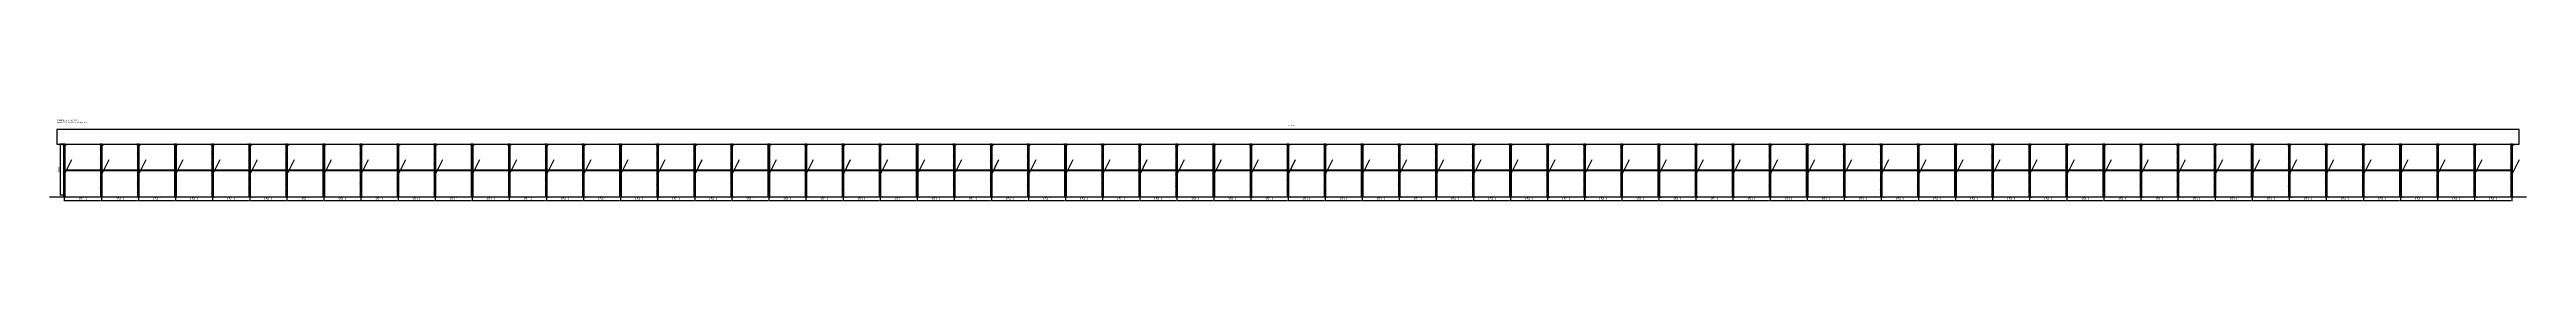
# Model space of a CAD drawing. Header units: metres. Extents: x -30 to 10062, y -25 to 308.
import ezdxf

# ---------------------------------------------------------------- set-up
doc = ezdxf.new("R2010")
doc.units = ezdxf.units.M
for name, color, linetype in [('BARRA_ANCORAGEM', 1, 'Continuous'), ('COTA', 241, 'Continuous'), ('GARFOS OK', 3, 'Continuous'), ('NOME DA VIGA', 6, 'Continuous'), ('SARR_7x7', 40, 'Continuous'), ('TIRAS REESCORAMENTO', 252, 'Continuous'), ('VIGAS', 3, 'Continuous')]:
    doc.layers.add(name, color=color, linetype=linetype)
doc.dimstyles.new('EZ DXF', dxfattribs={"dimtxt": 10, "dimasz": 3.5, "dimexe": 3, "dimexo": 1.5, "dimgap": 1, "dimtad": 1, "dimdec": 1, "dimdsep": 46, "dimcen": 2.5, "dimazin": 3, "dimtfac": 1, "dimtmove": 0, "dimatfit": 3})

msp = doc.modelspace()

# ---------------------------------------------------------------- hatches: boundary and pattern name
at = {"layer": 'COTA'}
h = msp.add_hatch(dxfattribs=at)
h.set_pattern_fill('ANSI31', scale=0.5)
h.paths.add_polyline_path([(26.5, 0), (33.5, 0), (33.5, 208), (26.5, 208)])
h = msp.add_hatch(dxfattribs=at)
h.set_pattern_fill('ANSI31', scale=0.5)
h.paths.add_polyline_path([(177.59, 0), (184.59, 0), (184.59, 208), (177.59, 208)])
h = msp.add_hatch(dxfattribs=at)
h.set_pattern_fill('ANSI31', scale=0.5)
h.paths.add_polyline_path([(328.68, 0), (335.68, 0), (335.68, 208), (328.68, 208)])
h = msp.add_hatch(dxfattribs=at)
h.set_pattern_fill('ANSI31', scale=0.5)
h.paths.add_polyline_path([(479.77, 0), (486.77, 0), (486.77, 208), (479.77, 208)])
h = msp.add_hatch(dxfattribs=at)
h.set_pattern_fill('ANSI31', scale=0.5)
h.paths.add_polyline_path([(630.86, 0), (637.86, 0), (637.86, 208), (630.86, 208)])
h = msp.add_hatch(dxfattribs=at)
h.set_pattern_fill('ANSI31', scale=0.5)
h.paths.add_polyline_path([(781.95, 0), (788.95, 0), (788.95, 208), (781.95, 208)])
h = msp.add_hatch(dxfattribs=at)
h.set_pattern_fill('ANSI31', scale=0.5)
h.paths.add_polyline_path([(933.04, 0), (940.04, 0), (940.04, 208), (933.04, 208)])
h = msp.add_hatch(dxfattribs=at)
h.set_pattern_fill('ANSI31', scale=0.5)
h.paths.add_polyline_path([(1084.13, 0), (1091.13, 0), (1091.13, 208), (1084.13, 208)])
h = msp.add_hatch(dxfattribs=at)
h.set_pattern_fill('ANSI31', scale=0.5)
h.paths.add_polyline_path([(1235.22, 0), (1242.22, 0), (1242.22, 208), (1235.22, 208)])
h = msp.add_hatch(dxfattribs=at)
h.set_pattern_fill('ANSI31', scale=0.5)
h.paths.add_polyline_path([(1386.31, 0), (1393.31, 0), (1393.31, 208), (1386.31, 208)])
h = msp.add_hatch(dxfattribs=at)
h.set_pattern_fill('ANSI31', scale=0.5)
h.paths.add_polyline_path([(1537.4, 0), (1544.4, 0), (1544.4, 208), (1537.4, 208)])
h = msp.add_hatch(dxfattribs=at)
h.set_pattern_fill('ANSI31', scale=0.5)
h.paths.add_polyline_path([(1688.5, 0), (1695.5, 0), (1695.5, 208), (1688.5, 208)])
h = msp.add_hatch(dxfattribs=at)
h.set_pattern_fill('ANSI31', scale=0.5)
h.paths.add_polyline_path([(1839.59, 0), (1846.59, 0), (1846.59, 208), (1839.59, 208)])
h = msp.add_hatch(dxfattribs=at)
h.set_pattern_fill('ANSI31', scale=0.5)
h.paths.add_polyline_path([(1990.68, 0), (1997.68, 0), (1997.68, 208), (1990.68, 208)])
h = msp.add_hatch(dxfattribs=at)
h.set_pattern_fill('ANSI31', scale=0.5)
h.paths.add_polyline_path([(2141.77, 0), (2148.77, 0), (2148.77, 208), (2141.77, 208)])
h = msp.add_hatch(dxfattribs=at)
h.set_pattern_fill('ANSI31', scale=0.5)
h.paths.add_polyline_path([(2292.86, 0), (2299.86, 0), (2299.86, 208), (2292.86, 208)])
h = msp.add_hatch(dxfattribs=at)
h.set_pattern_fill('ANSI31', scale=0.5)
h.paths.add_polyline_path([(2443.95, 0), (2450.95, 0), (2450.95, 208), (2443.95, 208)])
h = msp.add_hatch(dxfattribs=at)
h.set_pattern_fill('ANSI31', scale=0.5)
h.paths.add_polyline_path([(2595.04, 0), (2602.04, 0), (2602.04, 208), (2595.04, 208)])
h = msp.add_hatch(dxfattribs=at)
h.set_pattern_fill('ANSI31', scale=0.5)
h.paths.add_polyline_path([(2746.13, 0), (2753.13, 0), (2753.13, 208), (2746.13, 208)])
h = msp.add_hatch(dxfattribs=at)
h.set_pattern_fill('ANSI31', scale=0.5)
h.paths.add_polyline_path([(2897.22, 0), (2904.22, 0), (2904.22, 208), (2897.22, 208)])
h = msp.add_hatch(dxfattribs=at)
h.set_pattern_fill('ANSI31', scale=0.5)
h.paths.add_polyline_path([(3048.31, 0), (3055.31, 0), (3055.31, 208), (3048.31, 208)])
h = msp.add_hatch(dxfattribs=at)
h.set_pattern_fill('ANSI31', scale=0.5)
h.paths.add_polyline_path([(3199.4, 0), (3206.4, 0), (3206.4, 208), (3199.4, 208)])
h = msp.add_hatch(dxfattribs=at)
h.set_pattern_fill('ANSI31', scale=0.5)
h.paths.add_polyline_path([(3350.49, 0), (3357.49, 0), (3357.49, 208), (3350.49, 208)])
h = msp.add_hatch(dxfattribs=at)
h.set_pattern_fill('ANSI31', scale=0.5)
h.paths.add_polyline_path([(3501.58, 0), (3508.58, 0), (3508.58, 208), (3501.58, 208)])
h = msp.add_hatch(dxfattribs=at)
h.set_pattern_fill('ANSI31', scale=0.5)
h.paths.add_polyline_path([(3652.67, 0), (3659.67, 0), (3659.67, 208), (3652.67, 208)])
h = msp.add_hatch(dxfattribs=at)
h.set_pattern_fill('ANSI31', scale=0.5)
h.paths.add_polyline_path([(3803.76, 0), (3810.76, 0), (3810.76, 208), (3803.76, 208)])
h = msp.add_hatch(dxfattribs=at)
h.set_pattern_fill('ANSI31', scale=0.5)
h.paths.add_polyline_path([(3954.85, 0), (3961.85, 0), (3961.85, 208), (3954.85, 208)])
h = msp.add_hatch(dxfattribs=at)
h.set_pattern_fill('ANSI31', scale=0.5)
h.paths.add_polyline_path([(4105.94, 0), (4112.94, 0), (4112.94, 208), (4105.94, 208)])
h = msp.add_hatch(dxfattribs=at)
h.set_pattern_fill('ANSI31', scale=0.5)
h.paths.add_polyline_path([(4257.03, 0), (4264.03, 0), (4264.03, 208), (4257.03, 208)])
h = msp.add_hatch(dxfattribs=at)
h.set_pattern_fill('ANSI31', scale=0.5)
h.paths.add_polyline_path([(4408.12, 0), (4415.12, 0), (4415.12, 208), (4408.12, 208)])
h = msp.add_hatch(dxfattribs=at)
h.set_pattern_fill('ANSI31', scale=0.5)
h.paths.add_polyline_path([(4559.21, 0), (4566.21, 0), (4566.21, 208), (4559.21, 208)])
h = msp.add_hatch(dxfattribs=at)
h.set_pattern_fill('ANSI31', scale=0.5)
h.paths.add_polyline_path([(4710.3, 0), (4717.3, 0), (4717.3, 208), (4710.3, 208)])
h = msp.add_hatch(dxfattribs=at)
h.set_pattern_fill('ANSI31', scale=0.5)
h.paths.add_polyline_path([(4861.4, 0), (4868.4, 0), (4868.4, 208), (4861.4, 208)])
h = msp.add_hatch(dxfattribs=at)
h.set_pattern_fill('ANSI31', scale=0.5)
h.paths.add_polyline_path([(5012.49, 0), (5019.49, 0), (5019.49, 208), (5012.49, 208)])
h = msp.add_hatch(dxfattribs=at)
h.set_pattern_fill('ANSI31', scale=0.5)
h.paths.add_polyline_path([(5163.58, 0), (5170.58, 0), (5170.58, 208), (5163.58, 208)])
h = msp.add_hatch(dxfattribs=at)
h.set_pattern_fill('ANSI31', scale=0.5)
h.paths.add_polyline_path([(5314.67, 0), (5321.67, 0), (5321.67, 208), (5314.67, 208)])
h = msp.add_hatch(dxfattribs=at)
h.set_pattern_fill('ANSI31', scale=0.5)
h.paths.add_polyline_path([(5465.76, 0), (5472.76, 0), (5472.76, 208), (5465.76, 208)])
h = msp.add_hatch(dxfattribs=at)
h.set_pattern_fill('ANSI31', scale=0.5)
h.paths.add_polyline_path([(5616.85, 0), (5623.85, 0), (5623.85, 208), (5616.85, 208)])
h = msp.add_hatch(dxfattribs=at)
h.set_pattern_fill('ANSI31', scale=0.5)
h.paths.add_polyline_path([(5767.94, 0), (5774.94, 0), (5774.94, 208), (5767.94, 208)])
h = msp.add_hatch(dxfattribs=at)
h.set_pattern_fill('ANSI31', scale=0.5)
h.paths.add_polyline_path([(5919.03, 0), (5926.03, 0), (5926.03, 208), (5919.03, 208)])
h = msp.add_hatch(dxfattribs=at)
h.set_pattern_fill('ANSI31', scale=0.5)
h.paths.add_polyline_path([(6070.12, 0), (6077.12, 0), (6077.12, 208), (6070.12, 208)])
h = msp.add_hatch(dxfattribs=at)
h.set_pattern_fill('ANSI31', scale=0.5)
h.paths.add_polyline_path([(6221.21, 0), (6228.21, 0), (6228.21, 208), (6221.21, 208)])
h = msp.add_hatch(dxfattribs=at)
h.set_pattern_fill('ANSI31', scale=0.5)
h.paths.add_polyline_path([(6372.3, 0), (6379.3, 0), (6379.3, 208), (6372.3, 208)])
h = msp.add_hatch(dxfattribs=at)
h.set_pattern_fill('ANSI31', scale=0.5)
h.paths.add_polyline_path([(6523.39, 0), (6530.39, 0), (6530.39, 208), (6523.39, 208)])
h = msp.add_hatch(dxfattribs=at)
h.set_pattern_fill('ANSI31', scale=0.5)
h.paths.add_polyline_path([(6674.48, 0), (6681.48, 0), (6681.48, 208), (6674.48, 208)])
h = msp.add_hatch(dxfattribs=at)
h.set_pattern_fill('ANSI31', scale=0.5)
h.paths.add_polyline_path([(6825.57, 0), (6832.57, 0), (6832.57, 208), (6825.57, 208)])
h = msp.add_hatch(dxfattribs=at)
h.set_pattern_fill('ANSI31', scale=0.5)
h.paths.add_polyline_path([(6976.66, 0), (6983.66, 0), (6983.66, 208), (6976.66, 208)])
h = msp.add_hatch(dxfattribs=at)
h.set_pattern_fill('ANSI31', scale=0.5)
h.paths.add_polyline_path([(7127.75, 0), (7134.75, 0), (7134.75, 208), (7127.75, 208)])
h = msp.add_hatch(dxfattribs=at)
h.set_pattern_fill('ANSI31', scale=0.5)
h.paths.add_polyline_path([(7278.84, 0), (7285.84, 0), (7285.84, 208), (7278.84, 208)])
h = msp.add_hatch(dxfattribs=at)
h.set_pattern_fill('ANSI31', scale=0.5)
h.paths.add_polyline_path([(7429.93, 0), (7436.93, 0), (7436.93, 208), (7429.93, 208)])
h = msp.add_hatch(dxfattribs=at)
h.set_pattern_fill('ANSI31', scale=0.5)
h.paths.add_polyline_path([(7581.02, 0), (7588.02, 0), (7588.02, 208), (7581.02, 208)])
h = msp.add_hatch(dxfattribs=at)
h.set_pattern_fill('ANSI31', scale=0.5)
h.paths.add_polyline_path([(7732.11, 0), (7739.11, 0), (7739.11, 208), (7732.11, 208)])
h = msp.add_hatch(dxfattribs=at)
h.set_pattern_fill('ANSI31', scale=0.5)
h.paths.add_polyline_path([(7883.2, 0), (7890.2, 0), (7890.2, 208), (7883.2, 208)])
h = msp.add_hatch(dxfattribs=at)
h.set_pattern_fill('ANSI31', scale=0.5)
h.paths.add_polyline_path([(8034.3, 0), (8041.3, 0), (8041.3, 208), (8034.3, 208)])
h = msp.add_hatch(dxfattribs=at)
h.set_pattern_fill('ANSI31', scale=0.5)
h.paths.add_polyline_path([(8185.39, 0), (8192.39, 0), (8192.39, 208), (8185.39, 208)])
h = msp.add_hatch(dxfattribs=at)
h.set_pattern_fill('ANSI31', scale=0.5)
h.paths.add_polyline_path([(8336.48, 0), (8343.48, 0), (8343.48, 208), (8336.48, 208)])
h = msp.add_hatch(dxfattribs=at)
h.set_pattern_fill('ANSI31', scale=0.5)
h.paths.add_polyline_path([(8487.57, 0), (8494.57, 0), (8494.57, 208), (8487.57, 208)])
h = msp.add_hatch(dxfattribs=at)
h.set_pattern_fill('ANSI31', scale=0.5)
h.paths.add_polyline_path([(8638.66, 0), (8645.66, 0), (8645.66, 208), (8638.66, 208)])
h = msp.add_hatch(dxfattribs=at)
h.set_pattern_fill('ANSI31', scale=0.5)
h.paths.add_polyline_path([(8789.75, 0), (8796.75, 0), (8796.75, 208), (8789.75, 208)])
h = msp.add_hatch(dxfattribs=at)
h.set_pattern_fill('ANSI31', scale=0.5)
h.paths.add_polyline_path([(8940.84, 0), (8947.84, 0), (8947.84, 208), (8940.84, 208)])
h = msp.add_hatch(dxfattribs=at)
h.set_pattern_fill('ANSI31', scale=0.5)
h.paths.add_polyline_path([(9091.93, 0), (9098.93, 0), (9098.93, 208), (9091.93, 208)])
h = msp.add_hatch(dxfattribs=at)
h.set_pattern_fill('ANSI31', scale=0.5)
h.paths.add_polyline_path([(9243.02, 0), (9250.02, 0), (9250.02, 208), (9243.02, 208)])
h = msp.add_hatch(dxfattribs=at)
h.set_pattern_fill('ANSI31', scale=0.5)
h.paths.add_polyline_path([(9394.11, 0), (9401.11, 0), (9401.11, 208), (9394.11, 208)])
h = msp.add_hatch(dxfattribs=at)
h.set_pattern_fill('ANSI31', scale=0.5)
h.paths.add_polyline_path([(9545.2, 0), (9552.2, 0), (9552.2, 208), (9545.2, 208)])
h = msp.add_hatch(dxfattribs=at)
h.set_pattern_fill('ANSI31', scale=0.5)
h.paths.add_polyline_path([(9696.29, 0), (9703.29, 0), (9703.29, 208), (9696.29, 208)])
h = msp.add_hatch(dxfattribs=at)
h.set_pattern_fill('ANSI31', scale=0.5)
h.paths.add_polyline_path([(9847.38, 0), (9854.38, 0), (9854.38, 208), (9847.38, 208)])
h = msp.add_hatch(dxfattribs=at)
h.set_pattern_fill('ANSI31', scale=0.5)
h.paths.add_polyline_path([(9998.47, 0), (10005.47, 0), (10005.47, 208), (9998.47, 208)])

# ---------------------------------------------------------------- linework, layer by layer
at = {"layer": 'BARRA_ANCORAGEM'}
for p, q in [((30, 83.2), (61.2, 145.6)), ((181.09, 83.2), (212.29, 145.6)), ((332.18, 83.2), (363.38, 145.6)), ((483.27, 83.2), (514.47, 145.6)), ((634.36, 83.2), (665.56, 145.6)), ((785.45, 83.2), (816.65, 145.6)), ((936.54, 83.2), (967.74, 145.6)), ((1087.63, 83.2), (1118.83, 145.6)), ((1238.72, 83.2), (1269.92, 145.6)), ((1389.81, 83.2), (1421.01, 145.6)), ((1540.9, 83.2), (1572.1, 145.6)), ((1692, 83.2), (1723.2, 145.6)), ((1843.09, 83.2), (1874.29, 145.6)), ((1994.18, 83.2), (2025.38, 145.6)), ((2145.27, 83.2), (2176.47, 145.6)), ((2296.36, 83.2), (2327.56, 145.6)), ((2447.45, 83.2), (2478.65, 145.6)), ((2598.54, 83.2), (2629.74, 145.6)), ((2749.63, 83.2), (2780.83, 145.6)), ((2900.72, 83.2), (2931.92, 145.6)), ((3051.81, 83.2), (3083.01, 145.6)), ((3202.9, 83.2), (3234.1, 145.6)), ((3353.99, 83.2), (3385.19, 145.6)), ((3505.08, 83.2), (3536.28, 145.6)), ((3656.17, 83.2), (3687.37, 145.6)), ((3807.26, 83.2), (3838.46, 145.6)), ((3958.35, 83.2), (3989.55, 145.6)), ((4109.44, 83.2), (4140.64, 145.6)), ((4260.53, 83.2), (4291.73, 145.6)), ((4411.62, 83.2), (4442.82, 145.6)), ((4562.71, 83.2), (4593.91, 145.6)), ((4713.8, 83.2), (4745, 145.6)), ((4864.9, 83.2), (4896.1, 145.6)), ((5015.99, 83.2), (5047.19, 145.6)), ((5167.08, 83.2), (5198.28, 145.6)), ((5318.17, 83.2), (5349.37, 145.6)), ((5469.26, 83.2), (5500.46, 145.6)), ((5620.35, 83.2), (5651.55, 145.6)), ((5771.44, 83.2), (5802.64, 145.6)), ((5922.53, 83.2), (5953.73, 145.6)), ((6073.62, 83.2), (6104.82, 145.6)), ((6224.71, 83.2), (6255.91, 145.6)), ((6375.8, 83.2), (6407, 145.6)), ((6526.89, 83.2), (6558.09, 145.6)), ((6677.98, 83.2), (6709.18, 145.6)), ((6829.07, 83.2), (6860.27, 145.6)), ((6980.16, 83.2), (7011.36, 145.6)), ((7131.25, 83.2), (7162.45, 145.6)), ((7282.34, 83.2), (7313.54, 145.6)), ((7433.43, 83.2), (7464.63, 145.6)), ((7584.52, 83.2), (7615.72, 145.6)), ((7735.61, 83.2), (7766.81, 145.6)), ((7886.7, 83.2), (7917.9, 145.6)), ((8037.8, 83.2), (8069, 145.6)), ((8188.89, 83.2), (8220.09, 145.6)), ((8339.98, 83.2), (8371.18, 145.6)), ((8491.07, 83.2), (8522.27, 145.6)), ((8642.16, 83.2), (8673.36, 145.6)), ((8793.25, 83.2), (8824.45, 145.6)), ((8944.34, 83.2), (8975.54, 145.6)), ((9095.43, 83.2), (9126.63, 145.6)), ((9246.52, 83.2), (9277.72, 145.6)), ((9397.61, 83.2), (9428.81, 145.6)), ((9548.7, 83.2), (9579.9, 145.6)), ((9699.79, 83.2), (9730.99, 145.6)), ((9850.88, 83.2), (9882.08, 145.6)), ((10001.97, 83.2), (10033.17, 145.6))]:
    msp.add_line(p, q, dxfattribs=at)
at = {"layer": 'GARFOS OK'}
for p, q in [((30, 201), (20.5, 208)), ((20.5, 208), (39.5, 208)), ((30, 201), (39.5, 208)), ((181.09, 201), (171.59, 208)), ((171.59, 208), (190.59, 208)), ((181.09, 201), (190.59, 208)), ((332.18, 201), (322.68, 208)), ((322.68, 208), (341.68, 208)), ((332.18, 201), (341.68, 208)), ((483.27, 201), (473.77, 208)), ((473.77, 208), (492.77, 208)), ((483.27, 201), (492.77, 208)), ((634.36, 201), (624.86, 208)), ((624.86, 208), (643.86, 208)), ((634.36, 201), (643.86, 208)), ((785.45, 201), (775.95, 208)), ((775.95, 208), (794.95, 208)), ((785.45, 201), (794.95, 208)), ((936.54, 201), (927.04, 208)), ((927.04, 208), (946.04, 208)), ((936.54, 201), (946.04, 208)), ((1087.63, 201), (1078.13, 208)), ((1078.13, 208), (1097.13, 208)), ((1087.63, 201), (1097.13, 208)), ((1238.72, 201), (1229.22, 208)), ((1229.22, 208), (1248.22, 208)), ((1238.72, 201), (1248.22, 208)), ((1389.81, 201), (1380.31, 208)), ((1380.31, 208), (1399.31, 208)), ((1389.81, 201), (1399.31, 208)), ((1540.9, 201), (1531.4, 208)), ((1531.4, 208), (1550.4, 208)), ((1540.9, 201), (1550.4, 208)), ((1692, 201), (1682.5, 208)), ((1682.5, 208), (1701.5, 208)), ((1692, 201), (1701.5, 208)), ((1843.09, 201), (1833.59, 208)), ((1833.59, 208), (1852.59, 208)), ((1843.09, 201), (1852.59, 208)), ((1994.18, 201), (1984.68, 208)), ((1984.68, 208), (2003.68, 208)), ((1994.18, 201), (2003.68, 208)), ((2145.27, 201), (2135.77, 208)), ((2135.77, 208), (2154.77, 208)), ((2145.27, 201), (2154.77, 208)), ((2296.36, 201), (2286.86, 208)), ((2286.86, 208), (2305.86, 208)), ((2296.36, 201), (2305.86, 208)), ((2447.45, 201), (2437.95, 208)), ((2437.95, 208), (2456.95, 208)), ((2447.45, 201), (2456.95, 208)), ((2598.54, 201), (2589.04, 208)), ((2589.04, 208), (2608.04, 208)), ((2598.54, 201), (2608.04, 208)), ((2749.63, 201), (2740.13, 208)), ((2740.13, 208), (2759.13, 208)), ((2749.63, 201), (2759.13, 208)), ((2900.72, 201), (2891.22, 208)), ((2891.22, 208), (2910.22, 208)), ((2900.72, 201), (2910.22, 208)), ((3051.81, 201), (3042.31, 208)), ((3042.31, 208), (3061.31, 208)), ((3051.81, 201), (3061.31, 208)), ((3202.9, 201), (3193.4, 208)), ((3193.4, 208), (3212.4, 208)), ((3202.9, 201), (3212.4, 208)), ((3353.99, 201), (3344.49, 208)), ((3344.49, 208), (3363.49, 208)), ((3353.99, 201), (3363.49, 208)), ((3505.08, 201), (3495.58, 208)), ((3495.58, 208), (3514.58, 208)), ((3505.08, 201), (3514.58, 208)), ((3656.17, 201), (3646.67, 208)), ((3646.67, 208), (3665.67, 208)), ((3656.17, 201), (3665.67, 208)), ((3807.26, 201), (3797.76, 208)), ((3797.76, 208), (3816.76, 208)), ((3807.26, 201), (3816.76, 208)), ((3958.35, 201), (3948.85, 208)), ((3948.85, 208), (3967.85, 208)), ((3958.35, 201), (3967.85, 208)), ((4109.44, 201), (4099.94, 208)), ((4099.94, 208), (4118.94, 208)), ((4109.44, 201), (4118.94, 208)), ((4260.53, 201), (4251.03, 208)), ((4251.03, 208), (4270.03, 208)), ((4260.53, 201), (4270.03, 208)), ((4411.62, 201), (4402.12, 208)), ((4402.12, 208), (4421.12, 208)), ((4411.62, 201), (4421.12, 208)), ((4562.71, 201), (4553.21, 208)), ((4553.21, 208), (4572.21, 208)), ((4562.71, 201), (4572.21, 208)), ((4713.8, 201), (4704.3, 208)), ((4704.3, 208), (4723.3, 208)), ((4713.8, 201), (4723.3, 208)), ((4864.9, 201), (4855.4, 208)), ((4855.4, 208), (4874.4, 208)), ((4864.9, 201), (4874.4, 208)), ((5015.99, 201), (5006.49, 208)), ((5006.49, 208), (5025.49, 208)), ((5015.99, 201), (5025.49, 208)), ((5167.08, 201), (5157.58, 208)), ((5157.58, 208), (5176.58, 208)), ((5167.08, 201), (5176.58, 208)), ((5318.17, 201), (5308.67, 208)), ((5308.67, 208), (5327.67, 208)), ((5318.17, 201), (5327.67, 208)), ((5469.26, 201), (5459.76, 208)), ((5459.76, 208), (5478.76, 208)), ((5469.26, 201), (5478.76, 208)), ((5620.35, 201), (5610.85, 208)), ((5610.85, 208), (5629.85, 208)), ((5620.35, 201), (5629.85, 208)), ((5771.44, 201), (5761.94, 208)), ((5761.94, 208), (5780.94, 208)), ((5771.44, 201), (5780.94, 208)), ((5922.53, 201), (5913.03, 208)), ((5913.03, 208), (5932.03, 208)), ((5922.53, 201), (5932.03, 208)), ((6073.62, 201), (6064.12, 208)), ((6064.12, 208), (6083.12, 208)), ((6073.62, 201), (6083.12, 208)), ((6224.71, 201), (6215.21, 208)), ((6215.21, 208), (6234.21, 208)), ((6224.71, 201), (6234.21, 208)), ((6375.8, 201), (6366.3, 208)), ((6366.3, 208), (6385.3, 208)), ((6375.8, 201), (6385.3, 208)), ((6526.89, 201), (6517.39, 208)), ((6517.39, 208), (6536.39, 208)), ((6526.89, 201), (6536.39, 208)), ((6677.98, 201), (6668.48, 208)), ((6668.48, 208), (6687.48, 208)), ((6677.98, 201), (6687.48, 208)), ((6829.07, 201), (6819.57, 208)), ((6819.57, 208), (6838.57, 208)), ((6829.07, 201), (6838.57, 208)), ((6980.16, 201), (6970.66, 208)), ((6970.66, 208), (6989.66, 208)), ((6980.16, 201), (6989.66, 208)), ((7131.25, 201), (7121.75, 208)), ((7121.75, 208), (7140.75, 208)), ((7131.25, 201), (7140.75, 208)), ((7282.34, 201), (7272.84, 208)), ((7272.84, 208), (7291.84, 208)), ((7282.34, 201), (7291.84, 208)), ((7433.43, 201), (7423.93, 208)), ((7423.93, 208), (7442.93, 208)), ((7433.43, 201), (7442.93, 208)), ((7584.52, 201), (7575.02, 208)), ((7575.02, 208), (7594.02, 208)), ((7584.52, 201), (7594.02, 208)), ((7735.61, 201), (7726.11, 208)), ((7726.11, 208), (7745.11, 208)), ((7735.61, 201), (7745.11, 208)), ((7886.7, 201), (7877.2, 208)), ((7877.2, 208), (7896.2, 208)), ((7886.7, 201), (7896.2, 208)), ((8037.8, 201), (8028.3, 208)), ((8028.3, 208), (8047.3, 208)), ((8037.8, 201), (8047.3, 208)), ((8188.89, 201), (8179.39, 208)), ((8179.39, 208), (8198.39, 208)), ((8188.89, 201), (8198.39, 208)), ((8339.98, 201), (8330.48, 208)), ((8330.48, 208), (8349.48, 208)), ((8339.98, 201), (8349.48, 208)), ((8491.07, 201), (8481.57, 208)), ((8481.57, 208), (8500.57, 208)), ((8491.07, 201), (8500.57, 208)), ((8642.16, 201), (8632.66, 208)), ((8632.66, 208), (8651.66, 208)), ((8642.16, 201), (8651.66, 208)), ((8793.25, 201), (8783.75, 208)), ((8783.75, 208), (8802.75, 208)), ((8793.25, 201), (8802.75, 208)), ((8944.34, 201), (8934.84, 208)), ((8934.84, 208), (8953.84, 208)), ((8944.34, 201), (8953.84, 208)), ((9095.43, 201), (9085.93, 208)), ((9085.93, 208), (9104.93, 208)), ((9095.43, 201), (9104.93, 208)), ((9246.52, 201), (9237.02, 208)), ((9237.02, 208), (9256.02, 208)), ((9246.52, 201), (9256.02, 208)), ((9397.61, 201), (9388.11, 208)), ((9388.11, 208), (9407.11, 208)), ((9397.61, 201), (9407.11, 208)), ((9548.7, 201), (9539.2, 208)), ((9539.2, 208), (9558.2, 208)), ((9548.7, 201), (9558.2, 208)), ((9699.79, 201), (9690.29, 208)), ((9690.29, 208), (9709.29, 208)), ((9699.79, 201), (9709.29, 208)), ((9850.88, 201), (9841.38, 208)), ((9841.38, 208), (9860.38, 208)), ((9850.88, 201), (9860.38, 208)), ((10001.97, 201), (9992.47, 208)), ((9992.47, 208), (10011.47, 208)), ((10001.97, 201), (10011.47, 208))]:
    msp.add_line(p, q, dxfattribs=at)
at = {"layer": 'GARFOS OK', "linetype": 'CONTINUOUS'}
msp.add_line((-30, -7), (10061.97, -7), dxfattribs=at)
at = {"layer": 'GARFOS OK'}
for points in [[(26.5, 0), (33.5, 0), (33.5, 208), (26.5, 208), (26.5, 0)], [(177.59, 0), (184.59, 0), (184.59, 208), (177.59, 208), (177.59, 0)], [(328.68, 0), (335.68, 0), (335.68, 208), (328.68, 208), (328.68, 0)], [(479.77, 0), (486.77, 0), (486.77, 208), (479.77, 208), (479.77, 0)], [(630.86, 0), (637.86, 0), (637.86, 208), (630.86, 208), (630.86, 0)], [(781.95, 0), (788.95, 0), (788.95, 208), (781.95, 208), (781.95, 0)], [(933.04, 0), (940.04, 0), (940.04, 208), (933.04, 208), (933.04, 0)], [(1084.13, 0), (1091.13, 0), (1091.13, 208), (1084.13, 208), (1084.13, 0)], [(1235.22, 0), (1242.22, 0), (1242.22, 208), (1235.22, 208), (1235.22, 0)], [(1386.31, 0), (1393.31, 0), (1393.31, 208), (1386.31, 208), (1386.31, 0)], [(1537.4, 0), (1544.4, 0), (1544.4, 208), (1537.4, 208), (1537.4, 0)], [(1688.5, 0), (1695.5, 0), (1695.5, 208), (1688.5, 208), (1688.5, 0)], [(1839.59, 0), (1846.59, 0), (1846.59, 208), (1839.59, 208), (1839.59, 0)], [(1990.68, 0), (1997.68, 0), (1997.68, 208), (1990.68, 208), (1990.68, 0)], [(2141.77, 0), (2148.77, 0), (2148.77, 208), (2141.77, 208), (2141.77, 0)], [(2292.86, 0), (2299.86, 0), (2299.86, 208), (2292.86, 208), (2292.86, 0)], [(2443.95, 0), (2450.95, 0), (2450.95, 208), (2443.95, 208), (2443.95, 0)], [(2595.04, 0), (2602.04, 0), (2602.04, 208), (2595.04, 208), (2595.04, 0)], [(2746.13, 0), (2753.13, 0), (2753.13, 208), (2746.13, 208), (2746.13, 0)], [(2897.22, 0), (2904.22, 0), (2904.22, 208), (2897.22, 208), (2897.22, 0)], [(3048.31, 0), (3055.31, 0), (3055.31, 208), (3048.31, 208), (3048.31, 0)], [(3199.4, 0), (3206.4, 0), (3206.4, 208), (3199.4, 208), (3199.4, 0)], [(3350.49, 0), (3357.49, 0), (3357.49, 208), (3350.49, 208), (3350.49, 0)], [(3501.58, 0), (3508.58, 0), (3508.58, 208), (3501.58, 208), (3501.58, 0)], [(3652.67, 0), (3659.67, 0), (3659.67, 208), (3652.67, 208), (3652.67, 0)], [(3803.76, 0), (3810.76, 0), (3810.76, 208), (3803.76, 208), (3803.76, 0)], [(3954.85, 0), (3961.85, 0), (3961.85, 208), (3954.85, 208), (3954.85, 0)], [(4105.94, 0), (4112.94, 0), (4112.94, 208), (4105.94, 208), (4105.94, 0)], [(4257.03, 0), (4264.03, 0), (4264.03, 208), (4257.03, 208), (4257.03, 0)], [(4408.12, 0), (4415.12, 0), (4415.12, 208), (4408.12, 208), (4408.12, 0)], [(4559.21, 0), (4566.21, 0), (4566.21, 208), (4559.21, 208), (4559.21, 0)], [(4710.3, 0), (4717.3, 0), (4717.3, 208), (4710.3, 208), (4710.3, 0)], [(4861.4, 0), (4868.4, 0), (4868.4, 208), (4861.4, 208), (4861.4, 0)], [(5012.49, 0), (5019.49, 0), (5019.49, 208), (5012.49, 208), (5012.49, 0)], [(5163.58, 0), (5170.58, 0), (5170.58, 208), (5163.58, 208), (5163.58, 0)], [(5314.67, 0), (5321.67, 0), (5321.67, 208), (5314.67, 208), (5314.67, 0)], [(5465.76, 0), (5472.76, 0), (5472.76, 208), (5465.76, 208), (5465.76, 0)], [(5616.85, 0), (5623.85, 0), (5623.85, 208), (5616.85, 208), (5616.85, 0)], [(5767.94, 0), (5774.94, 0), (5774.94, 208), (5767.94, 208), (5767.94, 0)], [(5919.03, 0), (5926.03, 0), (5926.03, 208), (5919.03, 208), (5919.03, 0)], [(6070.12, 0), (6077.12, 0), (6077.12, 208), (6070.12, 208), (6070.12, 0)], [(6221.21, 0), (6228.21, 0), (6228.21, 208), (6221.21, 208), (6221.21, 0)], [(6372.3, 0), (6379.3, 0), (6379.3, 208), (6372.3, 208), (6372.3, 0)], [(6523.39, 0), (6530.39, 0), (6530.39, 208), (6523.39, 208), (6523.39, 0)], [(6674.48, 0), (6681.48, 0), (6681.48, 208), (6674.48, 208), (6674.48, 0)], [(6825.57, 0), (6832.57, 0), (6832.57, 208), (6825.57, 208), (6825.57, 0)], [(6976.66, 0), (6983.66, 0), (6983.66, 208), (6976.66, 208), (6976.66, 0)], [(7127.75, 0), (7134.75, 0), (7134.75, 208), (7127.75, 208), (7127.75, 0)], [(7278.84, 0), (7285.84, 0), (7285.84, 208), (7278.84, 208), (7278.84, 0)], [(7429.93, 0), (7436.93, 0), (7436.93, 208), (7429.93, 208), (7429.93, 0)], [(7581.02, 0), (7588.02, 0), (7588.02, 208), (7581.02, 208), (7581.02, 0)], [(7732.11, 0), (7739.11, 0), (7739.11, 208), (7732.11, 208), (7732.11, 0)], [(7883.2, 0), (7890.2, 0), (7890.2, 208), (7883.2, 208), (7883.2, 0)], [(8034.3, 0), (8041.3, 0), (8041.3, 208), (8034.3, 208), (8034.3, 0)], [(8185.39, 0), (8192.39, 0), (8192.39, 208), (8185.39, 208), (8185.39, 0)], [(8336.48, 0), (8343.48, 0), (8343.48, 208), (8336.48, 208), (8336.48, 0)], [(8487.57, 0), (8494.57, 0), (8494.57, 208), (8487.57, 208), (8487.57, 0)], [(8638.66, 0), (8645.66, 0), (8645.66, 208), (8638.66, 208), (8638.66, 0)], [(8789.75, 0), (8796.75, 0), (8796.75, 208), (8789.75, 208), (8789.75, 0)], [(8940.84, 0), (8947.84, 0), (8947.84, 208), (8940.84, 208), (8940.84, 0)], [(9091.93, 0), (9098.93, 0), (9098.93, 208), (9091.93, 208), (9091.93, 0)], [(9243.02, 0), (9250.02, 0), (9250.02, 208), (9243.02, 208), (9243.02, 0)], [(9394.11, 0), (9401.11, 0), (9401.11, 208), (9394.11, 208), (9394.11, 0)], [(9545.2, 0), (9552.2, 0), (9552.2, 208), (9545.2, 208), (9545.2, 0)], [(9696.29, 0), (9703.29, 0), (9703.29, 208), (9696.29, 208), (9696.29, 0)], [(9847.38, 0), (9854.38, 0), (9854.38, 208), (9847.38, 208), (9847.38, 0)], [(9998.47, 0), (10005.47, 0), (10005.47, 208), (9998.47, 208), (9998.47, 0)]]:
    msp.add_lwpolyline(points, dxfattribs=at)
at = {"layer": 'SARR_7x7'}
for points in [[(26.5, -7), (33.5, -7), (33.5, 0), (26.5, 0), (26.5, -7)], [(177.59, -7), (184.59, -7), (184.59, 0), (177.59, 0), (177.59, -7)], [(328.68, -7), (335.68, -7), (335.68, 0), (328.68, 0), (328.68, -7)], [(479.77, -7), (486.77, -7), (486.77, 0), (479.77, 0), (479.77, -7)], [(630.86, -7), (637.86, -7), (637.86, 0), (630.86, 0), (630.86, -7)], [(781.95, -7), (788.95, -7), (788.95, 0), (781.95, 0), (781.95, -7)], [(933.04, -7), (940.04, -7), (940.04, 0), (933.04, 0), (933.04, -7)], [(1084.13, -7), (1091.13, -7), (1091.13, 0), (1084.13, 0), (1084.13, -7)], [(1235.22, -7), (1242.22, -7), (1242.22, 0), (1235.22, 0), (1235.22, -7)], [(1386.31, -7), (1393.31, -7), (1393.31, 0), (1386.31, 0), (1386.31, -7)], [(1537.4, -7), (1544.4, -7), (1544.4, 0), (1537.4, 0), (1537.4, -7)], [(1688.5, -7), (1695.5, -7), (1695.5, 0), (1688.5, 0), (1688.5, -7)], [(1839.59, -7), (1846.59, -7), (1846.59, 0), (1839.59, 0), (1839.59, -7)], [(1990.68, -7), (1997.68, -7), (1997.68, 0), (1990.68, 0), (1990.68, -7)], [(2141.77, -7), (2148.77, -7), (2148.77, 0), (2141.77, 0), (2141.77, -7)], [(2292.86, -7), (2299.86, -7), (2299.86, 0), (2292.86, 0), (2292.86, -7)], [(2443.95, -7), (2450.95, -7), (2450.95, 0), (2443.95, 0), (2443.95, -7)], [(2595.04, -7), (2602.04, -7), (2602.04, 0), (2595.04, 0), (2595.04, -7)], [(2746.13, -7), (2753.13, -7), (2753.13, 0), (2746.13, 0), (2746.13, -7)], [(2897.22, -7), (2904.22, -7), (2904.22, 0), (2897.22, 0), (2897.22, -7)], [(3048.31, -7), (3055.31, -7), (3055.31, 0), (3048.31, 0), (3048.31, -7)], [(3199.4, -7), (3206.4, -7), (3206.4, 0), (3199.4, 0), (3199.4, -7)], [(3350.49, -7), (3357.49, -7), (3357.49, 0), (3350.49, 0), (3350.49, -7)], [(3501.58, -7), (3508.58, -7), (3508.58, 0), (3501.58, 0), (3501.58, -7)], [(3652.67, -7), (3659.67, -7), (3659.67, 0), (3652.67, 0), (3652.67, -7)], [(3803.76, -7), (3810.76, -7), (3810.76, 0), (3803.76, 0), (3803.76, -7)], [(3954.85, -7), (3961.85, -7), (3961.85, 0), (3954.85, 0), (3954.85, -7)], [(4105.94, -7), (4112.94, -7), (4112.94, 0), (4105.94, 0), (4105.94, -7)], [(4257.03, -7), (4264.03, -7), (4264.03, 0), (4257.03, 0), (4257.03, -7)], [(4408.12, -7), (4415.12, -7), (4415.12, 0), (4408.12, 0), (4408.12, -7)], [(4559.21, -7), (4566.21, -7), (4566.21, 0), (4559.21, 0), (4559.21, -7)], [(4710.3, -7), (4717.3, -7), (4717.3, 0), (4710.3, 0), (4710.3, -7)], [(4861.4, -7), (4868.4, -7), (4868.4, 0), (4861.4, 0), (4861.4, -7)], [(5012.49, -7), (5019.49, -7), (5019.49, 0), (5012.49, 0), (5012.49, -7)], [(5163.58, -7), (5170.58, -7), (5170.58, 0), (5163.58, 0), (5163.58, -7)], [(5314.67, -7), (5321.67, -7), (5321.67, 0), (5314.67, 0), (5314.67, -7)], [(5465.76, -7), (5472.76, -7), (5472.76, 0), (5465.76, 0), (5465.76, -7)], [(5616.85, -7), (5623.85, -7), (5623.85, 0), (5616.85, 0), (5616.85, -7)], [(5767.94, -7), (5774.94, -7), (5774.94, 0), (5767.94, 0), (5767.94, -7)], [(5919.03, -7), (5926.03, -7), (5926.03, 0), (5919.03, 0), (5919.03, -7)], [(6070.12, -7), (6077.12, -7), (6077.12, 0), (6070.12, 0), (6070.12, -7)], [(6221.21, -7), (6228.21, -7), (6228.21, 0), (6221.21, 0), (6221.21, -7)], [(6372.3, -7), (6379.3, -7), (6379.3, 0), (6372.3, 0), (6372.3, -7)], [(6523.39, -7), (6530.39, -7), (6530.39, 0), (6523.39, 0), (6523.39, -7)], [(6674.48, -7), (6681.48, -7), (6681.48, 0), (6674.48, 0), (6674.48, -7)], [(6825.57, -7), (6832.57, -7), (6832.57, 0), (6825.57, 0), (6825.57, -7)], [(6976.66, -7), (6983.66, -7), (6983.66, 0), (6976.66, 0), (6976.66, -7)], [(7127.75, -7), (7134.75, -7), (7134.75, 0), (7127.75, 0), (7127.75, -7)], [(7278.84, -7), (7285.84, -7), (7285.84, 0), (7278.84, 0), (7278.84, -7)], [(7429.93, -7), (7436.93, -7), (7436.93, 0), (7429.93, 0), (7429.93, -7)], [(7581.02, -7), (7588.02, -7), (7588.02, 0), (7581.02, 0), (7581.02, -7)], [(7732.11, -7), (7739.11, -7), (7739.11, 0), (7732.11, 0), (7732.11, -7)], [(7883.2, -7), (7890.2, -7), (7890.2, 0), (7883.2, 0), (7883.2, -7)], [(8034.3, -7), (8041.3, -7), (8041.3, 0), (8034.3, 0), (8034.3, -7)], [(8185.39, -7), (8192.39, -7), (8192.39, 0), (8185.39, 0), (8185.39, -7)], [(8336.48, -7), (8343.48, -7), (8343.48, 0), (8336.48, 0), (8336.48, -7)], [(8487.57, -7), (8494.57, -7), (8494.57, 0), (8487.57, 0), (8487.57, -7)], [(8638.66, -7), (8645.66, -7), (8645.66, 0), (8638.66, 0), (8638.66, -7)], [(8789.75, -7), (8796.75, -7), (8796.75, 0), (8789.75, 0), (8789.75, -7)], [(8940.84, -7), (8947.84, -7), (8947.84, 0), (8940.84, 0), (8940.84, -7)], [(9091.93, -7), (9098.93, -7), (9098.93, 0), (9091.93, 0), (9091.93, -7)], [(9243.02, -7), (9250.02, -7), (9250.02, 0), (9243.02, 0), (9243.02, -7)], [(9394.11, -7), (9401.11, -7), (9401.11, 0), (9394.11, 0), (9394.11, -7)], [(9545.2, -7), (9552.2, -7), (9552.2, 0), (9545.2, 0), (9545.2, -7)], [(9696.29, -7), (9703.29, -7), (9703.29, 0), (9696.29, 0), (9696.29, -7)], [(9847.38, -7), (9854.38, -7), (9854.38, 0), (9847.38, 0), (9847.38, -7)], [(9998.47, -7), (10005.47, -7), (10005.47, 0), (9998.47, 0), (9998.47, -7)]]:
    msp.add_lwpolyline(points, dxfattribs=at)
at = {"layer": 'TIRAS REESCORAMENTO'}
for points in [[(30, 100), (181.09, 100), (181.09, 102.5), (30, 102.5), (30, 100)], [(181.09, 100), (332.18, 100), (332.18, 102.5), (181.09, 102.5), (181.09, 100)], [(332.18, 100), (483.27, 100), (483.27, 102.5), (332.18, 102.5), (332.18, 100)], [(483.27, 100), (634.36, 100), (634.36, 102.5), (483.27, 102.5), (483.27, 100)], [(634.36, 100), (785.45, 100), (785.45, 102.5), (634.36, 102.5), (634.36, 100)], [(785.45, 100), (936.54, 100), (936.54, 102.5), (785.45, 102.5), (785.45, 100)], [(936.54, 100), (1087.63, 100), (1087.63, 102.5), (936.54, 102.5), (936.54, 100)], [(1087.63, 100), (1238.72, 100), (1238.72, 102.5), (1087.63, 102.5), (1087.63, 100)], [(1238.72, 100), (1389.81, 100), (1389.81, 102.5), (1238.72, 102.5), (1238.72, 100)], [(1389.81, 100), (1540.9, 100), (1540.9, 102.5), (1389.81, 102.5), (1389.81, 100)], [(1540.9, 100), (1692, 100), (1692, 102.5), (1540.9, 102.5), (1540.9, 100)], [(1692, 100), (1843.09, 100), (1843.09, 102.5), (1692, 102.5), (1692, 100)], [(1843.09, 100), (1994.18, 100), (1994.18, 102.5), (1843.09, 102.5), (1843.09, 100)], [(1994.18, 100), (2145.27, 100), (2145.27, 102.5), (1994.18, 102.5), (1994.18, 100)], [(2145.27, 100), (2296.36, 100), (2296.36, 102.5), (2145.27, 102.5), (2145.27, 100)], [(2296.36, 100), (2447.45, 100), (2447.45, 102.5), (2296.36, 102.5), (2296.36, 100)], [(2447.45, 100), (2598.54, 100), (2598.54, 102.5), (2447.45, 102.5), (2447.45, 100)], [(2598.54, 100), (2749.63, 100), (2749.63, 102.5), (2598.54, 102.5), (2598.54, 100)], [(2749.63, 100), (2900.72, 100), (2900.72, 102.5), (2749.63, 102.5), (2749.63, 100)], [(2900.72, 100), (3051.81, 100), (3051.81, 102.5), (2900.72, 102.5), (2900.72, 100)], [(3051.81, 100), (3202.9, 100), (3202.9, 102.5), (3051.81, 102.5), (3051.81, 100)], [(3202.9, 100), (3353.99, 100), (3353.99, 102.5), (3202.9, 102.5), (3202.9, 100)], [(3353.99, 100), (3505.08, 100), (3505.08, 102.5), (3353.99, 102.5), (3353.99, 100)], [(3505.08, 100), (3656.17, 100), (3656.17, 102.5), (3505.08, 102.5), (3505.08, 100)], [(3656.17, 100), (3807.26, 100), (3807.26, 102.5), (3656.17, 102.5), (3656.17, 100)], [(3807.26, 100), (3958.35, 100), (3958.35, 102.5), (3807.26, 102.5), (3807.26, 100)], [(3958.35, 100), (4109.44, 100), (4109.44, 102.5), (3958.35, 102.5), (3958.35, 100)], [(4109.44, 100), (4260.53, 100), (4260.53, 102.5), (4109.44, 102.5), (4109.44, 100)], [(4260.53, 100), (4411.62, 100), (4411.62, 102.5), (4260.53, 102.5), (4260.53, 100)], [(4411.62, 100), (4562.71, 100), (4562.71, 102.5), (4411.62, 102.5), (4411.62, 100)], [(4562.71, 100), (4713.8, 100), (4713.8, 102.5), (4562.71, 102.5), (4562.71, 100)], [(4713.8, 100), (4864.9, 100), (4864.9, 102.5), (4713.8, 102.5), (4713.8, 100)], [(4864.9, 100), (5015.99, 100), (5015.99, 102.5), (4864.9, 102.5), (4864.9, 100)], [(5015.99, 100), (5167.08, 100), (5167.08, 102.5), (5015.99, 102.5), (5015.99, 100)], [(5167.08, 100), (5318.17, 100), (5318.17, 102.5), (5167.08, 102.5), (5167.08, 100)], [(5318.17, 100), (5469.26, 100), (5469.26, 102.5), (5318.17, 102.5), (5318.17, 100)], [(5469.26, 100), (5620.35, 100), (5620.35, 102.5), (5469.26, 102.5), (5469.26, 100)], [(5620.35, 100), (5771.44, 100), (5771.44, 102.5), (5620.35, 102.5), (5620.35, 100)], [(5771.44, 100), (5922.53, 100), (5922.53, 102.5), (5771.44, 102.5), (5771.44, 100)], [(5922.53, 100), (6073.62, 100), (6073.62, 102.5), (5922.53, 102.5), (5922.53, 100)], [(6073.62, 100), (6224.71, 100), (6224.71, 102.5), (6073.62, 102.5), (6073.62, 100)], [(6224.71, 100), (6375.8, 100), (6375.8, 102.5), (6224.71, 102.5), (6224.71, 100)], [(6375.8, 100), (6526.89, 100), (6526.89, 102.5), (6375.8, 102.5), (6375.8, 100)], [(6526.89, 100), (6677.98, 100), (6677.98, 102.5), (6526.89, 102.5), (6526.89, 100)], [(6677.98, 100), (6829.07, 100), (6829.07, 102.5), (6677.98, 102.5), (6677.98, 100)], [(6829.07, 100), (6980.16, 100), (6980.16, 102.5), (6829.07, 102.5), (6829.07, 100)], [(6980.16, 100), (7131.25, 100), (7131.25, 102.5), (6980.16, 102.5), (6980.16, 100)], [(7131.25, 100), (7282.34, 100), (7282.34, 102.5), (7131.25, 102.5), (7131.25, 100)], [(7282.34, 100), (7433.43, 100), (7433.43, 102.5), (7282.34, 102.5), (7282.34, 100)], [(7433.43, 100), (7584.52, 100), (7584.52, 102.5), (7433.43, 102.5), (7433.43, 100)], [(7584.52, 100), (7735.61, 100), (7735.61, 102.5), (7584.52, 102.5), (7584.52, 100)], [(7735.61, 100), (7886.7, 100), (7886.7, 102.5), (7735.61, 102.5), (7735.61, 100)], [(7886.7, 100), (8037.8, 100), (8037.8, 102.5), (7886.7, 102.5), (7886.7, 100)], [(8037.8, 100), (8188.89, 100), (8188.89, 102.5), (8037.8, 102.5), (8037.8, 100)], [(8188.89, 100), (8339.98, 100), (8339.98, 102.5), (8188.89, 102.5), (8188.89, 100)], [(8339.98, 100), (8491.07, 100), (8491.07, 102.5), (8339.98, 102.5), (8339.98, 100)], [(8491.07, 100), (8642.16, 100), (8642.16, 102.5), (8491.07, 102.5), (8491.07, 100)], [(8642.16, 100), (8793.25, 100), (8793.25, 102.5), (8642.16, 102.5), (8642.16, 100)], [(8793.25, 100), (8944.34, 100), (8944.34, 102.5), (8793.25, 102.5), (8793.25, 100)], [(8944.34, 100), (9095.43, 100), (9095.43, 102.5), (8944.34, 102.5), (8944.34, 100)], [(9095.43, 100), (9246.52, 100), (9246.52, 102.5), (9095.43, 102.5), (9095.43, 100)], [(9246.52, 100), (9397.61, 100), (9397.61, 102.5), (9246.52, 102.5), (9246.52, 100)], [(9397.61, 100), (9548.7, 100), (9548.7, 102.5), (9397.61, 102.5), (9397.61, 100)], [(9548.7, 100), (9699.79, 100), (9699.79, 102.5), (9548.7, 102.5), (9548.7, 100)], [(9699.79, 100), (9850.88, 100), (9850.88, 102.5), (9699.79, 102.5), (9699.79, 100)], [(9850.88, 100), (10001.97, 100), (10001.97, 102.5), (9850.88, 102.5), (9850.88, 100)]]:
    msp.add_lwpolyline(points, dxfattribs=at)
at = {"layer": 'VIGAS'}
msp.add_lwpolyline([(0, 208), (10031.97, 208), (10031.97, 268), (0, 268), (0, 208)], dxfattribs=at)

# ---------------------------------------------------------------- texts
at = {"layer": 'NOME DA VIGA'}
for s, height, p in [('67 PECAS', 4, (5015.99, 283)), ('GF1', 3, (30, -12)), ('GF2', 3, (181.09, -12)), ('GF3', 3, (332.18, -12)), ('GF4', 3, (483.27, -12)), ('GF5', 3, (634.36, -12)), ('GF6', 3, (785.45, -12)), ('GF7', 3, (936.54, -12)), ('GF8', 3, (1087.63, -12)), ('GF9', 3, (1238.72, -12)), ('GF10', 3, (1389.81, -12)), ('GF11', 3, (1540.9, -12)), ('GF12', 3, (1692, -12)), ('GF13', 3, (1843.09, -12)), ('GF14', 3, (1994.18, -12)), ('GF15', 3, (2145.27, -12)), ('GF16', 3, (2296.36, -12)), ('GF17', 3, (2447.45, -12)), ('GF18', 3, (2598.54, -12)), ('GF19', 3, (2749.63, -12)), ('GF20', 3, (2900.72, -12)), ('GF21', 3, (3051.81, -12)), ('GF22', 3, (3202.9, -12)), ('GF23', 3, (3353.99, -12)), ('GF24', 3, (3505.08, -12)), ('GF25', 3, (3656.17, -12)), ('GF26', 3, (3807.26, -12)), ('GF27', 3, (3958.35, -12)), ('GF28', 3, (4109.44, -12)), ('GF29', 3, (4260.53, -12)), ('GF30', 3, (4411.62, -12)), ('GF31', 3, (4562.71, -12)), ('GF32', 3, (4713.8, -12)), ('GF33', 3, (4864.9, -12)), ('GF34', 3, (5015.99, -12)), ('GF35', 3, (5167.08, -12)), ('GF36', 3, (5318.17, -12)), ('GF37', 3, (5469.26, -12)), ('GF38', 3, (5620.35, -12)), ('GF39', 3, (5771.44, -12)), ('GF40', 3, (5922.53, -12)), ('GF41', 3, (6073.62, -12)), ('GF42', 3, (6224.71, -12)), ('GF43', 3, (6375.8, -12)), ('GF44', 3, (6526.89, -12)), ('GF45', 3, (6677.98, -12)), ('GF46', 3, (6829.07, -12)), ('GF47', 3, (6980.16, -12)), ('GF48', 3, (7131.25, -12)), ('GF49', 3, (7282.34, -12)), ('GF50', 3, (7433.43, -12)), ('GF51', 3, (7584.52, -12)), ('GF52', 3, (7735.61, -12)), ('GF53', 3, (7886.7, -12)), ('GF54', 3, (8037.8, -12)), ('GF55', 3, (8188.89, -12)), ('GF56', 3, (8339.98, -12)), ('GF57', 3, (8491.07, -12)), ('GF58', 3, (8642.16, -12)), ('GF59', 3, (8793.25, -12)), ('GF60', 3, (8944.34, -12)), ('GF61', 3, (9095.43, -12)), ('GF62', 3, (9246.52, -12)), ('GF63', 3, (9397.61, -12)), ('GF64', 3, (9548.7, -12)), ('GF65', 3, (9699.79, -12)), ('GF66', 3, (9850.88, -12)), ('GF67', 3, (10001.97, -12))]:
    msp.add_text(s, height=height, dxfattribs=at).set_placement(p)
at = {"layer": 'NOME DA VIGA', "insert": (0, 293), "char_height": 5, "attachment_point": 7}
msp.add_mtext('GARFOS - V411 - 02_PAV\\PSarrafo: 7x7 | Esp: 150cm | Forq: dupla', dxfattribs=at)

# ---------------------------------------------------------------- dimensions: what is measured, and where the dimension line sits
at = {"layer": 'COTA'}
msp.add_linear_dim(base=(15, 0), p1=(30, 0), p2=(30, 208), angle=90, dimstyle='EZ DXF', dxfattribs=at).render()
for base, p1, p2 in [((30, -22), (30, -7), (181.09, -7)), ((181.09, -22), (181.09, -7), (332.18, -7)), ((332.18, -22), (332.18, -7), (483.27, -7)), ((483.27, -22), (483.27, -7), (634.36, -7)), ((634.36, -22), (634.36, -7), (785.45, -7)), ((785.45, -22), (785.45, -7), (936.54, -7)), ((936.54, -22), (936.54, -7), (1087.63, -7)), ((1087.63, -22), (1087.63, -7), (1238.72, -7)), ((1238.72, -22), (1238.72, -7), (1389.81, -7)), ((1389.81, -22), (1389.81, -7), (1540.9, -7)), ((1540.9, -22), (1540.9, -7), (1692, -7)), ((1692, -22), (1692, -7), (1843.09, -7)), ((1843.09, -22), (1843.09, -7), (1994.18, -7)), ((1994.18, -22), (1994.18, -7), (2145.27, -7)), ((2145.27, -22), (2145.27, -7), (2296.36, -7)), ((2296.36, -22), (2296.36, -7), (2447.45, -7)), ((2447.45, -22), (2447.45, -7), (2598.54, -7)), ((2598.54, -22), (2598.54, -7), (2749.63, -7)), ((2749.63, -22), (2749.63, -7), (2900.72, -7)), ((2900.72, -22), (2900.72, -7), (3051.81, -7)), ((3051.81, -22), (3051.81, -7), (3202.9, -7)), ((3202.9, -22), (3202.9, -7), (3353.99, -7)), ((3353.99, -22), (3353.99, -7), (3505.08, -7)), ((3505.08, -22), (3505.08, -7), (3656.17, -7)), ((3656.17, -22), (3656.17, -7), (3807.26, -7)), ((3807.26, -22), (3807.26, -7), (3958.35, -7)), ((3958.35, -22), (3958.35, -7), (4109.44, -7)), ((4109.44, -22), (4109.44, -7), (4260.53, -7)), ((4260.53, -22), (4260.53, -7), (4411.62, -7)), ((4411.62, -22), (4411.62, -7), (4562.71, -7)), ((4562.71, -22), (4562.71, -7), (4713.8, -7)), ((4713.8, -22), (4713.8, -7), (4864.9, -7)), ((4864.9, -22), (4864.9, -7), (5015.99, -7)), ((5015.99, -22), (5015.99, -7), (5167.08, -7)), ((5167.08, -22), (5167.08, -7), (5318.17, -7)), ((5318.17, -22), (5318.17, -7), (5469.26, -7)), ((5469.26, -22), (5469.26, -7), (5620.35, -7)), ((5620.35, -22), (5620.35, -7), (5771.44, -7)), ((5771.44, -22), (5771.44, -7), (5922.53, -7)), ((5922.53, -22), (5922.53, -7), (6073.62, -7)), ((6073.62, -22), (6073.62, -7), (6224.71, -7)), ((6224.71, -22), (6224.71, -7), (6375.8, -7)), ((6375.8, -22), (6375.8, -7), (6526.89, -7)), ((6526.89, -22), (6526.89, -7), (6677.98, -7)), ((6677.98, -22), (6677.98, -7), (6829.07, -7)), ((6829.07, -22), (6829.07, -7), (6980.16, -7)), ((6980.16, -22), (6980.16, -7), (7131.25, -7)), ((7131.25, -22), (7131.25, -7), (7282.34, -7)), ((7282.34, -22), (7282.34, -7), (7433.43, -7)), ((7433.43, -22), (7433.43, -7), (7584.52, -7)), ((7584.52, -22), (7584.52, -7), (7735.61, -7)), ((7735.61, -22), (7735.61, -7), (7886.7, -7)), ((7886.7, -22), (7886.7, -7), (8037.8, -7)), ((8037.8, -22), (8037.8, -7), (8188.89, -7)), ((8188.89, -22), (8188.89, -7), (8339.98, -7)), ((8339.98, -22), (8339.98, -7), (8491.07, -7)), ((8491.07, -22), (8491.07, -7), (8642.16, -7)), ((8642.16, -22), (8642.16, -7), (8793.25, -7)), ((8793.25, -22), (8793.25, -7), (8944.34, -7)), ((8944.34, -22), (8944.34, -7), (9095.43, -7)), ((9095.43, -22), (9095.43, -7), (9246.52, -7)), ((9246.52, -22), (9246.52, -7), (9397.61, -7)), ((9397.61, -22), (9397.61, -7), (9548.7, -7)), ((9548.7, -22), (9548.7, -7), (9699.79, -7)), ((9699.79, -22), (9699.79, -7), (9850.88, -7)), ((9850.88, -22), (9850.88, -7), (10001.97, -7))]:
    msp.add_linear_dim(base=base, p1=p1, p2=p2, dimstyle='EZ DXF', dxfattribs=at).render()

doc.saveas('drawing.dxf')
